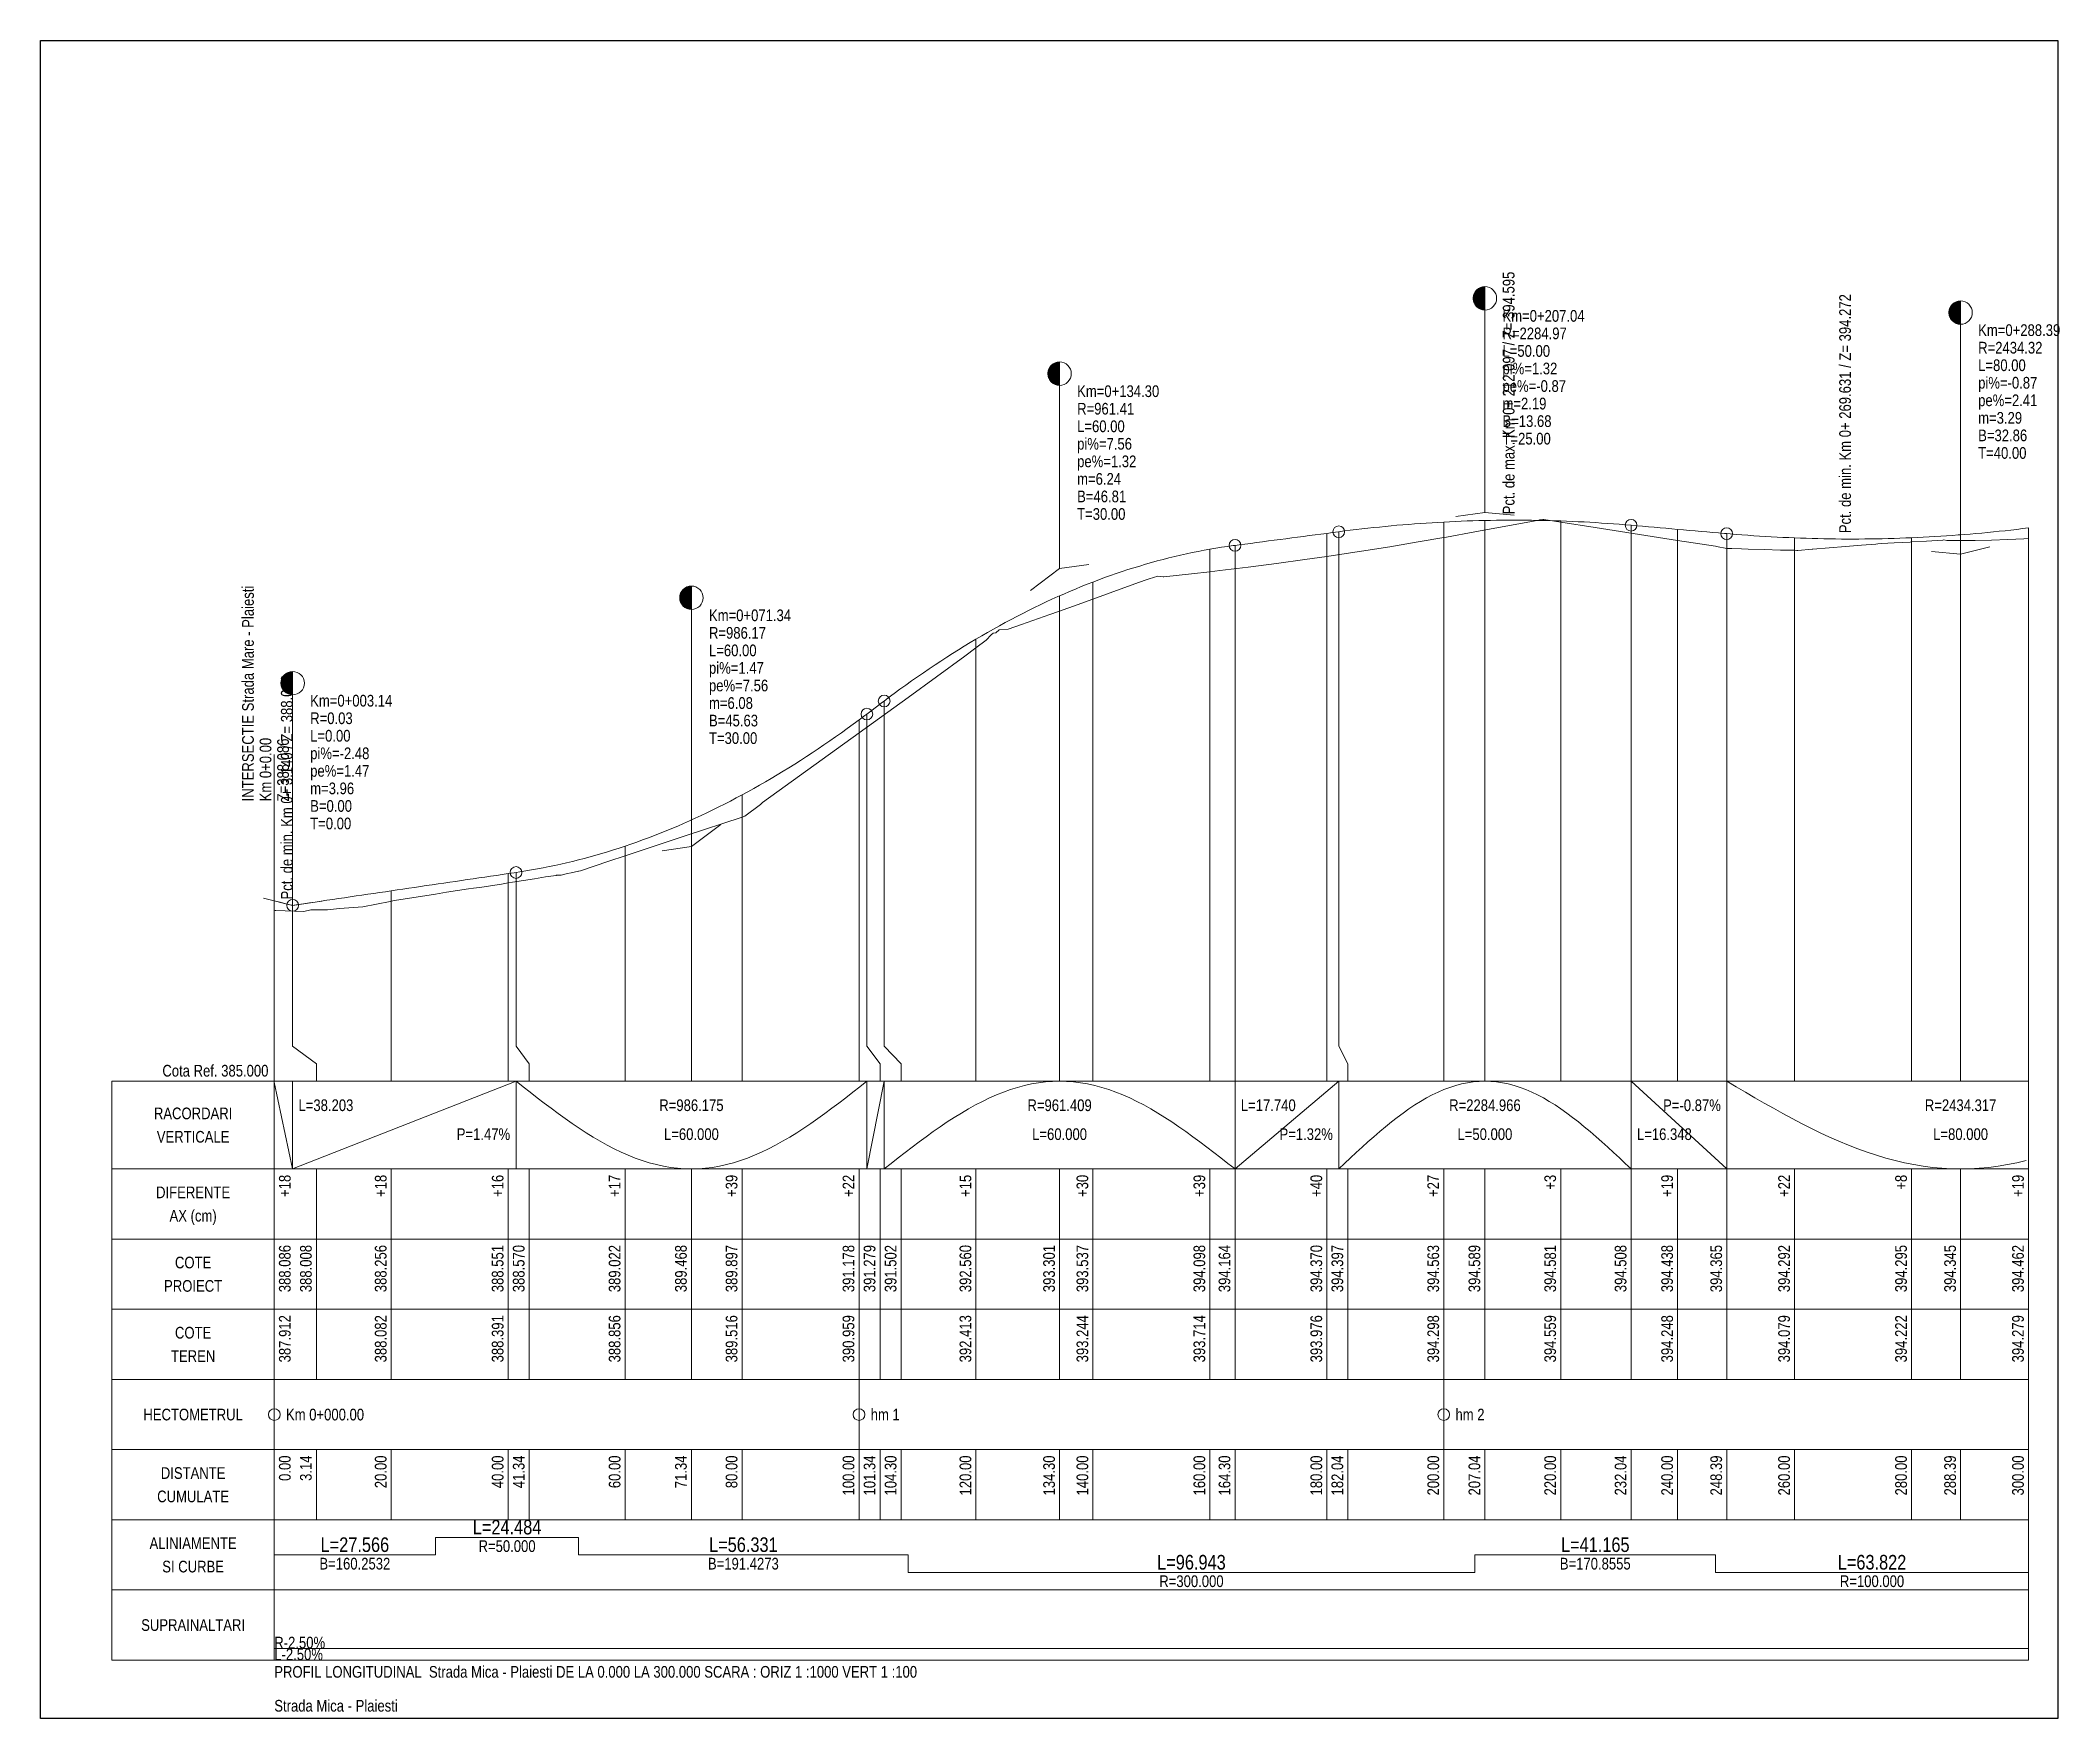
# Model space of a CAD drawing. Extents: x -600 to 1621, y -3670 to 287.
# Drawn here: x 0 to 345.3, y -3303.1 to -3016.1 of the extents above; entities that cross this region are included whole.
import ezdxf
from ezdxf.enums import TextEntityAlignment as Align

# ---------------------------------------------------------------- set-up
doc = ezdxf.new("R2010")
doc.units = 0
doc.layers.add('ARD-No Plot', color=7, linetype='Continuous', lineweight=0, plot=False)
doc.layers.add('Cartus', color=8, linetype='Continuous')
for name, color, linetype, lineweight in [('L-C. Ref', 7, 'Continuous', 0), ('L-cote-ex', 7, 'Continuous', 0), ('L-Cote-Pr', 7, 'Continuous', 0), ('L-Curbe', 7, 'Continuous', 0), ('L-Cut-Fill', 7, 'Continuous', 0), ('L-Design', 7, 'Continuous', 0), ('L-Exist', 7, 'Continuous', 0), ('L-Intersectii', 7, 'Continuous', 0), ('L-LINES', 7, 'Continuous', 0), ('L-Min-Max', 7, 'Continuous', 0), ('L-Pante-Tran', 7, 'Continuous', 0), ('L-rac-Vert', 7, 'Continuous', 0), ('L-TEXT', 7, 'Continuous', 0)]:
    doc.layers.add(name, color=color, linetype=linetype, lineweight=lineweight)
doc.styles.add('Arial', font='arial.ttf', dxfattribs={"width": 0.8})

msp = doc.modelspace()

# ---------------------------------------------------------------- texts
at = {"layer": 'ARD-No Plot', "style": 'Arial', "width": 0.8}
msp.add_text('Strada Mica - Plaiesti', height=2, dxfattribs=at).set_placement((40, -3301.88))
at = {"layer": 'L-C. Ref', "style": 'Arial', "width": 0.8}
msp.add_text('Cota Ref. 385.000', height=2, dxfattribs=at).set_placement((39, -3193.28), align=Align.RIGHT)
at = {"layer": 'L-cote-ex', "style": 'Arial', "width": 0.8}
for s, p in [('387.912', (42.8, -3234.08)), ('387.912', (42.8, -3234.08)), ('387.912', (42.8, -3234.08)), ('388.082', (59.2, -3234.08)), ('388.391', (79.2, -3234.08)), ('388.856', (99.2, -3234.08)), ('389.516', (119.2, -3234.08)), ('390.959', (139.2, -3234.08)), ('392.413', (159.2, -3234.08)), ('393.244', (179.2, -3234.08)), ('393.714', (199.2, -3234.08)), ('393.976', (219.2, -3234.08)), ('394.298', (239.2, -3234.08)), ('394.559', (259.2, -3234.08)), ('394.248', (279.2, -3234.08)), ('394.079', (299.2, -3234.08)), ('394.222', (319.2, -3234.08)), ('394.279', (339.2, -3234.08))]:
    msp.add_text(s, height=2, rotation=90, dxfattribs=at).set_placement(p, align=Align.RIGHT)
at = {"layer": 'L-Cote-Pr', "style": 'Arial', "width": 0.8}
for s, p in [('COTE', (26.12, -3226.08)), ('PROIECT', (26.12, -3230.08))]:
    msp.add_text(s, height=2, dxfattribs=at).set_placement(p, align=Align.CENTER)
for s, p in [('388.086', (42.8, -3222.08)), ('388.008', (46.4, -3222.08)), ('388.256', (59.2, -3222.08)), ('388.551', (79.2, -3222.08)), ('388.570', (82.8, -3222.08)), ('389.022', (99.2, -3222.08)), ('389.468', (110.54, -3222.08)), ('389.897', (119.2, -3222.08)), ('391.178', (139.2, -3222.08)), ('391.279', (142.8, -3222.08)), ('391.502', (146.4, -3222.08)), ('392.560', (159.2, -3222.08)), ('393.301', (173.5, -3222.08)), ('393.537', (179.2, -3222.08)), ('394.098', (199.2, -3222.08)), ('394.164', (203.5, -3222.08)), ('394.370', (219.2, -3222.08)), ('394.397', (222.8, -3222.08)), ('394.563', (239.2, -3222.08)), ('394.589', (246.24, -3222.08)), ('394.581', (259.2, -3222.08)), ('394.508', (271.24, -3222.08)), ('394.438', (279.2, -3222.08)), ('394.365', (287.59, -3222.08)), ('394.292', (299.2, -3222.08)), ('394.295', (319.2, -3222.08)), ('394.345', (327.59, -3222.08)), ('394.462', (339.2, -3222.08))]:
    msp.add_text(s, height=2, rotation=90, dxfattribs=at).set_placement(p, align=Align.RIGHT)
at = {"layer": 'L-Cut-Fill', "style": 'Arial', "width": 0.8}
for s, p in [('+18', (42.8, -3210.08)), ('+18', (59.2, -3210.08)), ('+16', (79.2, -3210.08)), ('+17', (99.2, -3210.08)), ('+39', (119.2, -3210.08)), ('+22', (139.2, -3210.08)), ('+15', (159.2, -3210.08)), ('+30', (179.2, -3210.08)), ('+39', (199.2, -3210.08)), ('+40', (219.2, -3210.08)), ('+27', (239.2, -3210.08)), ('+3', (259.2, -3210.08)), ('+19', (279.2, -3210.08)), ('+22', (299.2, -3210.08)), ('+8', (319.2, -3210.08)), ('+19', (339.2, -3210.08))]:
    msp.add_text(s, height=2, rotation=90, dxfattribs=at).set_placement(p, align=Align.RIGHT)
for s, p in [('DIFERENTE', (26.12, -3214.08)), ('AX (cm)', (26.12, -3218.08))]:
    msp.add_text(s, height=2, dxfattribs=at).set_placement(p, align=Align.CENTER)
at = {"layer": 'L-Intersectii', "style": 'Arial', "width": 0.8}
for s, p in [('INTERSECTIE Strada Mare - Plaiesti', (36.5, -3146.22)), ('Km 0+0.00', (39.5, -3146.22)), ('Z=388.086', (42.5, -3146.22))]:
    msp.add_text(s, height=2, rotation=90, dxfattribs=at).set_placement(p)
at = {"layer": 'L-Min-Max', "style": 'Arial', "width": 0.8}
for s, p in [('Pct. de max. Km 0+ 212.097 / Z= 394.595', (252.1, -3097.13)), ('Pct. de min. Km 0+ 269.631 / Z= 394.272', (309.63, -3100.35)), ('Pct. de min. Km 0+ 3.140 / Z= 388.008', (43.14, -3163))]:
    msp.add_text(s, height=2, rotation=90, dxfattribs=at).set_placement(p)
at = {"layer": 'L-rac-Vert', "style": 'Arial', "width": 0.8}
for s, p in [('Km=0+207.04', (250.04, -3064.19)), ('R=2284.97', (250.04, -3067.19)), ('Km=0+288.39', (331.39, -3066.63)), ('L=50.00', (250.04, -3070.19)), ('R=2434.32', (331.39, -3069.63)), ('pi%=1.32', (250.04, -3073.19)), ('L=80.00', (331.39, -3072.63)), ('Km=0+134.30', (177.3, -3077.07)), ('pe%=-0.87', (250.04, -3076.19)), ('pi%=-0.87', (331.39, -3075.63)), ('pe%=2.41', (331.39, -3078.63)), ('R=961.41', (177.3, -3080.07)), ('m=2.19', (250.04, -3079.19)), ('B=13.68', (250.04, -3082.19)), ('m=3.29', (331.39, -3081.63)), ('L=60.00', (177.3, -3083.07)), ('T=25.00', (250.04, -3085.19)), ('B=32.86', (331.39, -3084.63)), ('pi%=7.56', (177.3, -3086.07)), ('pe%=1.32', (177.3, -3089.07)), ('T=40.00', (331.39, -3087.63)), ('m=6.24', (177.3, -3092.07)), ('B=46.81', (177.3, -3095.07)), ('T=30.00', (177.3, -3098.07)), ('Km=0+071.34', (114.34, -3115.4)), ('R=986.17', (114.34, -3118.4)), ('L=60.00', (114.34, -3121.4)), ('pi%=1.47', (114.34, -3124.4)), ('Km=0+003.14', (46.14, -3130)), ('pe%=7.56', (114.34, -3127.4)), ('m=6.08', (114.34, -3130.4)), ('R=0.03', (46.14, -3133)), ('B=45.63', (114.34, -3133.4)), ('L=0.00', (46.14, -3136)), ('T=30.00', (114.34, -3136.4)), ('pi%=-2.48', (46.14, -3139)), ('pe%=1.47', (46.14, -3142)), ('m=3.96', (46.14, -3145)), ('T=0.00', (46.14, -3151)), ('B=0.00', (46.14, -3148)), ('L=38.203', (44.14, -3199.18)), ('L=17.740', (205.3, -3199.18)), ('L=16.348', (273.04, -3204.13))]:
    msp.add_text(s, height=2, dxfattribs=at).set_placement(p)
for s, p in [('R=986.175', (111.34, -3199.18)), ('R=961.409', (174.3, -3199.18)), ('R=2284.966', (247.04, -3199.18)), ('R=2434.317', (328.39, -3199.18)), ('RACORDARI', (26.12, -3200.58)), ('VERTICALE', (26.12, -3204.58)), ('L=60.000', (111.34, -3204.13)), ('L=60.000', (174.3, -3204.13)), ('L=50.000', (247.04, -3204.13)), ('L=80.000', (328.39, -3204.13))]:
    msp.add_text(s, height=2, dxfattribs=at).set_placement(p, align=Align.CENTER)
for s, p in [('P=-0.87%', (287.39, -3199.18)), ('P=1.47%', (80.34, -3204.13)), ('P=1.32%', (221.04, -3204.13))]:
    msp.add_text(s, height=2, dxfattribs=at).set_placement(p, align=Align.RIGHT)
at = {"layer": 'L-TEXT', "style": 'Arial', "width": 0.8}
for s, p in [('COTE', (26.12, -3238.08)), ('TEREN', (26.12, -3242.08)), ('HECTOMETRUL', (26.12, -3252.08)), ('DISTANTE', (26.12, -3262.08)), ('CUMULATE', (26.12, -3266.08)), ('ALINIAMENTE', (26.12, -3274.08)), ('SI CURBE', (26.12, -3278.08)), ('SUPRAINALTARI', (26.12, -3288.08))]:
    msp.add_text(s, height=2, dxfattribs=at).set_placement(p, align=Align.CENTER)
for s, p in [('Km 0+000.00', (42, -3252.08)), ('hm 1', (142, -3252.08)), ('hm 2', (242, -3252.08)), ('R-2.50%', (40, -3291.08)), ('L-2.50%', (40, -3293.08)), ('PROFIL LONGITUDINAL  Strada Mica - Plaiesti DE LA 0.000 LA 300.000 SCARA : ORIZ 1 :1000 VERT 1 :100', (40, -3296.08))]:
    msp.add_text(s, height=2, dxfattribs=at).set_placement(p)
for s, p in [('0.00', (42.8, -3258.08)), ('3.14', (46.4, -3258.08)), ('20.00', (59.2, -3258.08)), ('40.00', (79.2, -3258.08)), ('41.34', (82.8, -3258.08)), ('60.00', (99.2, -3258.08)), ('71.34', (110.54, -3258.08)), ('80.00', (119.2, -3258.08)), ('100.00', (139.2, -3258.08)), ('101.34', (142.8, -3258.08)), ('104.30', (146.4, -3258.08)), ('120.00', (159.2, -3258.08)), ('134.30', (173.5, -3258.08)), ('140.00', (179.2, -3258.08)), ('160.00', (199.2, -3258.08)), ('164.30', (203.5, -3258.08)), ('180.00', (219.2, -3258.08)), ('182.04', (222.8, -3258.08)), ('200.00', (239.2, -3258.08)), ('207.04', (246.24, -3258.08)), ('220.00', (259.2, -3258.08)), ('232.04', (271.24, -3258.08)), ('240.00', (279.2, -3258.08)), ('248.39', (287.59, -3258.08)), ('260.00', (299.2, -3258.08)), ('280.00', (319.2, -3258.08)), ('288.39', (327.59, -3258.08)), ('300.00', (339.2, -3258.08))]:
    msp.add_text(s, height=2, rotation=90, dxfattribs=at).set_placement(p, align=Align.RIGHT)
for s, height, rotation, p in [('L=24.484', 2.5, 0, (79.81, -3271.58)), ('L=27.566', 2.5, 0, (53.78, -3274.58)), ('R=50.000', 2, 0, (79.81, -3274.58)), ('L=56.331', 2.5, 0, (120.22, -3274.58)), ('L=41.165', 2.5, 0, (265.91, -3274.58)), ('B=160.2532', 2, 0, (53.78, -3277.58)), ('B=191.4273', 2, 0, (120.22, -3277.58)), ('L=96.943', 2.5, 360, (196.85, -3277.58)), ('B=170.8555', 2, 0, (265.91, -3277.58)), ('L=63.822', 2.5, 0, (313.24, -3277.58)), ('R=300.000', 2, 360, (196.85, -3280.58)), ('R=100.000', 2, 0, (313.24, -3280.58))]:
    msp.add_text(s, height=height, rotation=rotation, dxfattribs=at).set_placement(p, align=Align.CENTER)

# ---------------------------------------------------------------- blocks, each defined once
blk = doc.blocks.new('A3_TRANSV_ALIN_TIRENA')
at = {"layer": 'Cartus'}
blk.add_lwpolyline([(0, 0), (0, 287), (345, 287), (345, 0)], close=True, dxfattribs=at)

# ---------------------------------------------------------------- linework, layer by layer
at = {"layer": 'L-Curbe'}
for p, q in [((67.57, -3275.08), (67.57, -3272.08)), ((67.57, -3272.08), (92.05, -3272.08)), ((92.05, -3272.08), (92.05, -3275.08)), ((40, -3275.08), (67.57, -3275.08)), ((92.05, -3275.08), (148.38, -3275.08)), ((148.38, -3275.08), (148.38, -3278.08)), ((245.32, -3278.08), (245.32, -3275.08)), ((245.32, -3275.08), (286.49, -3275.08)), ((286.49, -3275.08), (286.49, -3278.08)), ((148.38, -3278.08), (245.32, -3278.08)), ((286.49, -3278.08), (340, -3278.08))]:
    msp.add_line(p, q, dxfattribs=at)
at = {"layer": 'L-Design'}
msp.add_lwpolyline([(40, -3163.22), (41, -3163.47), (42, -3163.72), (43, -3163.97), (43.14, -3164), (44, -3163.87), (45, -3163.73), (46, -3163.58), (47, -3163.43), (48, -3163.28), (49, -3163.14), (50, -3162.99), (51, -3162.84), (52, -3162.7), (53, -3162.55), (54, -3162.4), (55, -3162.25), (56, -3162.11), (57, -3161.96), (58, -3161.81), (59, -3161.66), (60, -3161.52), (61, -3161.37), (62, -3161.22), (63, -3161.08), (64, -3160.93), (65, -3160.78), (66, -3160.63), (67, -3160.49), (68, -3160.34), (69, -3160.19), (70, -3160.05), (71, -3159.9), (72, -3159.75), (73, -3159.6), (74, -3159.46), (75, -3159.31), (76, -3159.16), (77, -3159.01), (78, -3158.87), (79, -3158.72), (80, -3158.57), (81, -3158.43), (81.34, -3158.38), (82, -3158.28), (83, -3158.12), (84, -3157.95), (85, -3157.77), (86, -3157.58), (87, -3157.38), (88, -3157.17), (89, -3156.95), (90, -3156.72), (91, -3156.48), (92, -3156.23), (93, -3155.97), (94, -3155.7), (95, -3155.42), (96, -3155.13), (97, -3154.83), (98, -3154.52), (99, -3154.2), (100, -3153.86), (101, -3153.52), (102, -3153.17), (103, -3152.81), (104, -3152.44), (105, -3152.05), (106, -3151.66), (107, -3151.26), (108, -3150.85), (109, -3150.43), (110, -3149.99), (111, -3149.55), (111.34, -3149.4), (112, -3149.1), (113, -3148.63), (114, -3148.16), (115, -3147.68), (116, -3147.18), (117, -3146.68), (118, -3146.17), (119, -3145.64), (120, -3145.11), (121, -3144.56), (122, -3144.01), (123, -3143.44), (124, -3142.87), (125, -3142.28), (126, -3141.69), (127, -3141.08), (128, -3140.47), (129, -3139.84), (130, -3139.21), (131, -3138.56), (132, -3137.91), (133, -3137.24), (134, -3136.56), (135, -3135.88), (136, -3135.18), (137, -3134.48), (138, -3133.76), (139, -3133.03), (140, -3132.3), (141, -3131.55), (141.34, -3131.29), (142, -3130.79), (143, -3130.04), (144, -3129.28), (144.3, -3129.06), (145, -3128.53), (146, -3127.79), (147, -3127.05), (148, -3126.33), (149, -3125.62), (150, -3124.92), (151, -3124.23), (152, -3123.55), (153, -3122.88), (154, -3122.22), (155, -3121.57), (156, -3120.93), (157, -3120.3), (158, -3119.68), (159, -3119.07), (160, -3118.47), (161, -3117.89), (162, -3117.31), (163, -3116.74), (164, -3116.19), (165, -3115.64), (166, -3115.11), (167, -3114.58), (168, -3114.07), (169, -3113.56), (170, -3113.07), (171, -3112.59), (172, -3112.12), (173, -3111.65), (174, -3111.2), (174.3, -3111.07), (175, -3110.76), (176, -3110.33), (177, -3109.91), (178, -3109.5), (179, -3109.1), (180, -3108.71), (181, -3108.33), (182, -3107.96), (183, -3107.6), (184, -3107.25), (185, -3106.92), (186, -3106.59), (187, -3106.27), (188, -3105.97), (189, -3105.67), (190, -3105.39), (191, -3105.11), (192, -3104.85), (193, -3104.59), (194, -3104.35), (195, -3104.11), (196, -3103.89), (197, -3103.68), (198, -3103.48), (199, -3103.28), (200, -3103.1), (201, -3102.93), (202, -3102.77), (203, -3102.62), (204, -3102.48), (204.3, -3102.44), (205, -3102.35), (206, -3102.22), (207, -3102.09), (208, -3101.95), (209, -3101.82), (210, -3101.69), (211, -3101.56), (212, -3101.43), (213, -3101.3), (214, -3101.16), (215, -3101.03), (216, -3100.9), (217, -3100.77), (218, -3100.64), (219, -3100.51), (220, -3100.38), (221, -3100.24), (222, -3100.11), (222.04, -3100.11), (223, -3099.98), (224, -3099.86), (225, -3099.74), (226, -3099.62), (227, -3099.51), (228, -3099.4), (229, -3099.3), (230, -3099.2), (231, -3099.1), (232, -3099.01), (233, -3098.93), (234, -3098.85), (235, -3098.77), (236, -3098.7), (237, -3098.63), (238, -3098.57), (239, -3098.51), (240, -3098.45), (241, -3098.4), (242, -3098.35), (243, -3098.31), (244, -3098.27), (245, -3098.24), (246, -3098.21), (247, -3098.19), (247.04, -3098.19), (248, -3098.17), (249, -3098.15), (250, -3098.14), (251, -3098.13), (252, -3098.13), (253, -3098.13), (254, -3098.14), (255, -3098.15), (256, -3098.16), (257, -3098.18), (258, -3098.21), (259, -3098.23), (260, -3098.27), (261, -3098.3), (262, -3098.34), (263, -3098.39), (264, -3098.44), (265, -3098.49), (266, -3098.55), (267, -3098.62), (268, -3098.68), (269, -3098.76), (270, -3098.83), (271, -3098.91), (272, -3099), (272.04, -3099), (273, -3099.08), (274, -3099.17), (275, -3099.26), (276, -3099.35), (277, -3099.43), (278, -3099.52), (279, -3099.61), (280, -3099.7), (281, -3099.78), (282, -3099.87), (283, -3099.96), (284, -3100.04), (285, -3100.13), (286, -3100.22), (287, -3100.31), (288, -3100.39), (288.39, -3100.43), (289, -3100.48), (290, -3100.56), (291, -3100.64), (292, -3100.72), (293, -3100.79), (294, -3100.85), (295, -3100.91), (296, -3100.97), (297, -3101.03), (298, -3101.08), (299, -3101.12), (300, -3101.16), (301, -3101.2), (302, -3101.23), (303, -3101.26), (304, -3101.29), (305, -3101.31), (306, -3101.33), (307, -3101.34), (308, -3101.35), (309, -3101.35), (310, -3101.35), (311, -3101.35), (312, -3101.34), (313, -3101.33), (314, -3101.32), (315, -3101.3), (316, -3101.27), (317, -3101.24), (318, -3101.21), (319, -3101.17), (320, -3101.13), (321, -3101.09), (322, -3101.04), (323, -3100.99), (324, -3100.93), (325, -3100.87), (326, -3100.8), (327, -3100.73), (328, -3100.66), (328.39, -3100.63), (329, -3100.58), (330, -3100.5), (331, -3100.42), (332, -3100.33), (333, -3100.23), (334, -3100.13), (335, -3100.03), (336, -3099.93), (337, -3099.82), (338, -3099.7), (339, -3099.58), (340, -3099.46)], dxfattribs=at)
at = {"layer": 'L-Exist'}
for p, q in [((240.48, -3101.01), (245.32, -3100.14)), ((245.32, -3100.14), (256.27, -3098.13)), ((256.27, -3098.13), (256.4, -3098.09)), ((256.4, -3098.09), (256.57, -3098.08)), ((256.57, -3098.08), (256.63, -3098.07)), ((256.63, -3098.07), (256.72, -3098.05)), ((256.72, -3098.05), (256.94, -3098.04)), ((256.72, -3098.05), (256.72, -3098.05)), ((256.72, -3098.05), (256.72, -3098.05)), ((256.94, -3098.04), (257.12, -3098.04)), ((257.12, -3098.04), (260, -3098.49)), ((260, -3098.49), (265.89, -3099.4)), ((265.89, -3099.4), (280, -3101.59)), ((216.24, -3104.86), (220, -3104.32)), ((220, -3104.32), (221.09, -3104.16)), ((221.09, -3104.16), (225.93, -3103.42)), ((225.93, -3103.42), (230.78, -3102.66)), ((230.78, -3102.66), (235.63, -3101.85)), ((235.63, -3101.85), (240, -3101.1)), ((240, -3101.1), (240.48, -3101.01)), ((280, -3101.59), (286.49, -3102.6)), ((286.49, -3102.6), (286.91, -3102.67)), ((286.91, -3102.67), (288.15, -3102.91)), ((288.15, -3102.91), (288.15, -3102.91)), ((288.15, -3102.91), (288.51, -3102.96)), ((288.51, -3102.96), (289.26, -3102.98)), ((289.26, -3102.98), (290.92, -3103.02)), ((290.92, -3103.02), (292.04, -3103.07)), ((292.04, -3103.07), (294.81, -3103.17)), ((294.81, -3103.17), (297.59, -3103.23)), ((297.59, -3103.23), (299.69, -3103.26)), ((299.69, -3103.26), (299.69, -3103.26)), ((299.69, -3103.26), (300, -3103.28)), ((300, -3103.28), (300.36, -3103.31)), ((300.36, -3103.31), (300.58, -3103.32)), ((300.58, -3103.32), (303.02, -3103.07)), ((300.58, -3103.32), (300.58, -3103.32)), ((300.58, -3103.32), (300.58, -3103.32)), ((303.02, -3103.07), (303.14, -3103.06)), ((303.02, -3103.07), (303.02, -3103.07)), ((303.14, -3103.06), (305.91, -3102.87)), ((305.91, -3102.87), (308.69, -3102.65)), ((308.69, -3102.65), (311.46, -3102.42)), ((311.46, -3102.42), (313.92, -3102.21)), ((313.92, -3102.21), (314.24, -3102.19)), ((313.92, -3102.21), (313.92, -3102.21)), ((314.24, -3102.19), (314.88, -3102.14)), ((314.88, -3102.14), (317.01, -3102.03)), ((317.01, -3102.03), (319.79, -3101.87)), ((319.79, -3101.87), (320, -3101.86)), ((320, -3101.86), (322.56, -3101.7)), ((322.56, -3101.7), (325.34, -3101.52)), ((325.34, -3101.52), (325.53, -3101.51)), ((325.53, -3101.51), (326.06, -3101.59)), ((326.06, -3101.59), (326.06, -3101.59)), ((326.06, -3101.59), (328.11, -3101.61)), ((328.11, -3101.61), (330.89, -3101.6)), ((330.89, -3101.6), (333.66, -3101.55)), ((333.66, -3101.55), (336.44, -3101.46)), ((336.44, -3101.46), (339.21, -3101.33)), ((339.21, -3101.33), (340, -3101.29)), ((189.64, -3108.16), (191.1, -3107.7)), ((191.1, -3107.7), (192, -3107.8)), ((192, -3107.8), (192.11, -3107.81)), ((192.11, -3107.81), (196.85, -3107.3)), ((196.85, -3107.3), (200, -3106.94)), ((200, -3106.94), (201.7, -3106.74)), ((201.7, -3106.74), (206.55, -3106.15)), ((206.55, -3106.15), (211.39, -3105.52)), ((211.39, -3105.52), (216.24, -3104.86)), ((180, -3111.64), (182.31, -3110.8)), ((182.31, -3110.8), (187.16, -3109.02)), ((187.16, -3109.02), (188.92, -3108.37)), ((188.92, -3108.37), (189.64, -3108.16)), ((188.92, -3108.37), (188.92, -3108.37)), ((189.64, -3108.16), (189.64, -3108.16)), ((189.64, -3108.16), (189.64, -3108.16)), ((167.77, -3115.96), (172.62, -3114.27)), ((172.62, -3114.27), (174.11, -3113.74)), ((174.11, -3113.74), (177.46, -3112.53)), ((177.46, -3112.53), (179.2, -3111.92)), ((179.2, -3111.92), (180, -3111.64)), ((161.72, -3118.67), (162.62, -3117.72)), ((162.62, -3117.72), (162.92, -3117.45)), ((162.92, -3117.45), (162.95, -3117.43)), ((162.95, -3117.43), (163.37, -3117.4)), ((163.37, -3117.4), (163.94, -3116.86)), ((163.37, -3117.4), (163.37, -3117.4)), ((163.37, -3117.4), (163.37, -3117.4)), ((163.94, -3116.86), (165.48, -3116.74)), ((165.48, -3116.74), (167.77, -3115.96)), ((153.23, -3124.92), (158.07, -3121.37)), ((158.07, -3121.37), (160, -3119.95)), ((160, -3119.95), (161.72, -3118.67)), ((148.38, -3128.44), (153.23, -3124.92)), ((140, -3134.49), (148.38, -3128.44)), ((123.47, -3146.42), (140, -3134.49)), ((110.29, -3152.12), (120, -3148.91)), ((120, -3148.91), (120.45, -3148.77)), ((120.45, -3148.77), (123.18, -3146.74)), ((120.45, -3148.77), (120.45, -3148.77)), ((120.45, -3148.77), (120.45, -3148.77)), ((123.18, -3146.74), (123.47, -3146.42)), ((100, -3155.52), (110.29, -3152.12)), ((97.21, -3156.44), (100, -3155.52)), ((82.63, -3159.75), (84.52, -3159.45)), ((84.52, -3159.45), (86.4, -3159.15)), ((86.4, -3159.15), (88.2, -3158.87)), ((88.2, -3158.87), (88.28, -3158.86)), ((88.28, -3158.86), (89.09, -3158.81)), ((89.09, -3158.81), (90.17, -3158.58)), ((90.17, -3158.58), (90.76, -3158.45)), ((90.76, -3158.45), (92.05, -3158.15)), ((92.05, -3158.15), (92.06, -3158.15)), ((92.06, -3158.15), (92.36, -3158.08)), ((92.36, -3158.08), (97.21, -3156.44)), ((92.36, -3158.08), (92.36, -3158.08)), ((60.57, -3163.17), (67.57, -3162.06)), ((67.57, -3162.06), (69.45, -3161.76)), ((69.45, -3161.76), (71.33, -3161.47)), ((71.33, -3161.47), (73.22, -3161.19)), ((73.22, -3161.19), (74.06, -3161.06)), ((74.06, -3161.06), (75.1, -3160.92)), ((75.1, -3160.92), (75.87, -3160.82)), ((75.87, -3160.82), (76.98, -3160.65)), ((76.98, -3160.65), (78.87, -3160.35)), ((78.87, -3160.35), (80, -3160.17)), ((80, -3160.17), (80.75, -3160.05)), ((80.75, -3160.05), (82.63, -3159.75)), ((40, -3164.96), (40.15, -3164.89)), ((40, -3164.96), (40, -3164.96)), ((40, -3164.96), (40, -3164.96)), ((40.15, -3164.89), (40.18, -3164.88)), ((40.15, -3164.89), (40.15, -3164.89)), ((40.18, -3164.88), (40.22, -3164.87)), ((40.22, -3164.87), (40.25, -3164.86)), ((40.25, -3164.86), (40.25, -3164.86)), ((40.25, -3164.86), (45.08, -3165.05)), ((45.08, -3165.05), (46.25, -3164.77)), ((46.25, -3164.77), (49.09, -3164.74)), ((46.25, -3164.77), (46.25, -3164.77)), ((49.09, -3164.74), (51.16, -3164.55)), ((49.09, -3164.74), (49.09, -3164.74)), ((51.16, -3164.55), (55.13, -3164.28)), ((55.13, -3164.28), (59.79, -3163.32)), ((55.13, -3164.28), (55.13, -3164.28)), ((59.79, -3163.32), (59.94, -3163.27)), ((59.94, -3163.27), (60, -3163.26)), ((59.94, -3163.27), (59.94, -3163.27)), ((60, -3163.26), (60.57, -3163.17))]:
    msp.add_line(p, q, dxfattribs=at)
at = {"layer": 'L-Intersectii'}
msp.add_line((40, -3173.22), (40, -3138.22), dxfattribs=at)
at = {"layer": 'L-LINES'}
for p, q in [((220, -3194.08), (220, -3100.38)), ((222.04, -3188.08), (222.04, -3100.11)), ((240, -3194.08), (240, -3098.45)), ((247.04, -3194.08), (247.04, -3098.19)), ((260, -3194.08), (260, -3098.27)), ((272.04, -3194.08), (272.04, -3099)), ((280, -3194.08), (280, -3099.7)), ((288.39, -3194.08), (288.39, -3100.43)), ((328.39, -3194.08), (328.39, -3100.63)), ((340, -3194.08), (340, -3099.46)), ((200, -3194.08), (200, -3103.1)), ((204.3, -3194.08), (204.3, -3102.44)), ((300, -3194.08), (300, -3101.16)), ((320, -3194.08), (320, -3101.13)), ((174.3, -3194.08), (174.3, -3111.07)), ((180, -3194.08), (180, -3108.71)), ((160, -3194.08), (160, -3118.47)), ((141.34, -3188.08), (141.34, -3131.29)), ((144.3, -3188.08), (144.3, -3129.06)), ((140, -3194.08), (140, -3132.3)), ((120, -3194.08), (120, -3145.11)), ((111.34, -3194.08), (111.34, -3149.4)), ((100, -3194.08), (100, -3153.86)), ((80, -3194.08), (80, -3158.57)), ((81.34, -3188.08), (81.34, -3158.38)), ((60, -3194.08), (60, -3161.52)), ((40, -3194.08), (40, -3163.22)), ((43.14, -3188.08), (43.14, -3164)), ((47.2, -3191.08), (43.14, -3188.08)), ((83.6, -3191.08), (81.34, -3188.08)), ((143.6, -3191.08), (141.34, -3188.08)), ((147.2, -3191.08), (144.3, -3188.08)), ((223.6, -3191.08), (222.04, -3188.08)), ((12.24, -3209.08), (12.24, -3194.08)), ((12.24, -3194.08), (40, -3194.08)), ((40, -3194.08), (340, -3194.08)), ((40, -3209.08), (40, -3194.08)), ((47.2, -3194.08), (47.2, -3191.08)), ((83.6, -3194.08), (83.6, -3191.08)), ((143.6, -3194.08), (143.6, -3191.08)), ((147.2, -3194.08), (147.2, -3191.08)), ((223.6, -3194.08), (223.6, -3191.08)), ((340, -3209.08), (340, -3194.08)), ((12.24, -3221.08), (12.24, -3209.08)), ((12.24, -3209.08), (40, -3209.08)), ((40, -3209.08), (12.24, -3209.08)), ((40, -3209.08), (340, -3209.08)), ((40, -3221.08), (40, -3209.08)), ((40, -3209.08), (340, -3209.08)), ((40, -3221.08), (40, -3209.08)), ((47.2, -3221.08), (47.2, -3209.08)), ((60, -3221.08), (60, -3209.08)), ((80, -3221.08), (80, -3209.08)), ((83.6, -3221.08), (83.6, -3209.08)), ((100, -3221.08), (100, -3209.08)), ((111.34, -3221.08), (111.34, -3209.08)), ((120, -3221.08), (120, -3209.08)), ((140, -3221.08), (140, -3209.08)), ((143.6, -3221.08), (143.6, -3209.08)), ((147.2, -3221.08), (147.2, -3209.08)), ((160, -3221.08), (160, -3209.08)), ((174.3, -3221.08), (174.3, -3209.08)), ((180, -3221.08), (180, -3209.08)), ((200, -3221.08), (200, -3209.08)), ((204.3, -3221.08), (204.3, -3209.08)), ((220, -3221.08), (220, -3209.08)), ((223.6, -3221.08), (223.6, -3209.08)), ((240, -3221.08), (240, -3209.08)), ((247.04, -3221.08), (247.04, -3209.08)), ((260, -3221.08), (260, -3209.08)), ((272.04, -3221.08), (272.04, -3209.08)), ((280, -3221.08), (280, -3209.08)), ((288.39, -3221.08), (288.39, -3209.08)), ((300, -3221.08), (300, -3209.08)), ((320, -3221.08), (320, -3209.08)), ((328.39, -3221.08), (328.39, -3209.08)), ((340, -3221.08), (340, -3209.08)), ((340, -3221.08), (340, -3209.08)), ((12.24, -3233.08), (12.24, -3221.08)), ((12.24, -3221.08), (40, -3221.08)), ((40, -3221.08), (12.24, -3221.08)), ((40, -3221.08), (340, -3221.08)), ((40, -3221.08), (340, -3221.08)), ((40, -3233.08), (40, -3221.08)), ((47.2, -3233.08), (47.2, -3221.08)), ((60, -3233.08), (60, -3221.08)), ((80, -3233.08), (80, -3221.08)), ((83.6, -3233.08), (83.6, -3221.08)), ((100, -3233.08), (100, -3221.08)), ((111.34, -3233.08), (111.34, -3221.08)), ((120, -3233.08), (120, -3221.08)), ((140, -3233.08), (140, -3221.08)), ((143.6, -3233.08), (143.6, -3221.08)), ((147.2, -3233.08), (147.2, -3221.08)), ((160, -3233.08), (160, -3221.08)), ((174.3, -3233.08), (174.3, -3221.08)), ((180, -3233.08), (180, -3221.08)), ((200, -3233.08), (200, -3221.08)), ((204.3, -3233.08), (204.3, -3221.08)), ((220, -3233.08), (220, -3221.08)), ((223.6, -3233.08), (223.6, -3221.08)), ((240, -3233.08), (240, -3221.08)), ((247.04, -3233.08), (247.04, -3221.08)), ((260, -3233.08), (260, -3221.08)), ((272.04, -3233.08), (272.04, -3221.08)), ((280, -3233.08), (280, -3221.08)), ((288.39, -3233.08), (288.39, -3221.08)), ((300, -3233.08), (300, -3221.08)), ((320, -3233.08), (320, -3221.08)), ((328.39, -3233.08), (328.39, -3221.08)), ((340, -3233.08), (340, -3221.08)), ((12.24, -3245.08), (12.24, -3233.08)), ((12.24, -3233.08), (40, -3233.08)), ((40, -3233.08), (12.24, -3233.08)), ((40, -3233.08), (340, -3233.08)), ((40, -3233.08), (340, -3233.08)), ((40, -3245.08), (40, -3233.08)), ((47.2, -3245.08), (47.2, -3233.08)), ((60, -3245.08), (60, -3233.08)), ((80, -3245.08), (80, -3233.08)), ((83.6, -3245.08), (83.6, -3233.08)), ((100, -3245.08), (100, -3233.08)), ((111.34, -3245.08), (111.34, -3233.08)), ((120, -3245.08), (120, -3233.08)), ((140, -3245.08), (140, -3233.08)), ((143.6, -3245.08), (143.6, -3233.08)), ((147.2, -3245.08), (147.2, -3233.08)), ((160, -3245.08), (160, -3233.08)), ((174.3, -3245.08), (174.3, -3233.08)), ((180, -3245.08), (180, -3233.08)), ((200, -3245.08), (200, -3233.08)), ((204.3, -3245.08), (204.3, -3233.08)), ((220, -3245.08), (220, -3233.08)), ((223.6, -3245.08), (223.6, -3233.08)), ((240, -3245.08), (240, -3233.08)), ((247.04, -3245.08), (247.04, -3233.08)), ((260, -3245.08), (260, -3233.08)), ((272.04, -3245.08), (272.04, -3233.08)), ((280, -3245.08), (280, -3233.08)), ((288.39, -3245.08), (288.39, -3233.08)), ((300, -3245.08), (300, -3233.08)), ((320, -3245.08), (320, -3233.08)), ((328.39, -3245.08), (328.39, -3233.08)), ((340, -3245.08), (340, -3233.08)), ((12.24, -3257.08), (12.24, -3245.08)), ((12.24, -3245.08), (40, -3245.08)), ((40, -3245.08), (12.24, -3245.08)), ((40, -3245.08), (340, -3245.08)), ((40, -3257.08), (40, -3245.08)), ((40, -3257.08), (40, -3245.08)), ((40, -3245.08), (340, -3245.08)), ((140, -3257.08), (140, -3245.08)), ((240, -3257.08), (240, -3245.08)), ((340, -3257.08), (340, -3245.08)), ((12.24, -3269.08), (12.24, -3257.08)), ((12.24, -3257.08), (40, -3257.08)), ((40, -3257.08), (12.24, -3257.08)), ((40, -3257.08), (340, -3257.08)), ((40, -3257.08), (340, -3257.08)), ((40, -3269.08), (40, -3257.08)), ((47.2, -3269.08), (47.2, -3257.08)), ((60, -3269.08), (60, -3257.08)), ((80, -3269.08), (80, -3257.08)), ((83.6, -3269.08), (83.6, -3257.08)), ((100, -3269.08), (100, -3257.08)), ((111.34, -3269.08), (111.34, -3257.08)), ((120, -3269.08), (120, -3257.08)), ((140, -3269.08), (140, -3257.08)), ((143.6, -3269.08), (143.6, -3257.08)), ((147.2, -3269.08), (147.2, -3257.08)), ((160, -3269.08), (160, -3257.08)), ((174.3, -3269.08), (174.3, -3257.08)), ((180, -3269.08), (180, -3257.08)), ((200, -3269.08), (200, -3257.08)), ((204.3, -3269.08), (204.3, -3257.08)), ((220, -3269.08), (220, -3257.08)), ((223.6, -3269.08), (223.6, -3257.08)), ((240, -3269.08), (240, -3257.08)), ((247.04, -3269.08), (247.04, -3257.08)), ((260, -3269.08), (260, -3257.08)), ((272.04, -3269.08), (272.04, -3257.08)), ((280, -3269.08), (280, -3257.08)), ((288.39, -3269.08), (288.39, -3257.08)), ((300, -3269.08), (300, -3257.08)), ((320, -3269.08), (320, -3257.08)), ((328.39, -3269.08), (328.39, -3257.08)), ((340, -3269.08), (340, -3257.08)), ((12.24, -3281.08), (12.24, -3269.08)), ((12.24, -3269.08), (40, -3269.08)), ((40, -3269.08), (12.24, -3269.08)), ((40, -3269.08), (340, -3269.08)), ((40, -3281.08), (40, -3269.08)), ((40, -3269.08), (340, -3269.08)), ((340, -3281.08), (340, -3269.08)), ((12.24, -3293.08), (12.24, -3281.08)), ((12.24, -3281.08), (40, -3281.08)), ((40, -3281.08), (12.24, -3281.08)), ((40, -3281.08), (340, -3281.08)), ((40, -3293.08), (40, -3281.08)), ((40, -3281.08), (340, -3281.08)), ((340, -3293.08), (340, -3281.08)), ((40, -3293.08), (12.24, -3293.08)), ((40, -3293.08), (340, -3293.08))]:
    msp.add_line(p, q, dxfattribs=at)
for centre in [(40, -3251.08), (140, -3251.08), (240, -3251.08)]:
    msp.add_circle(centre, 1, dxfattribs=at)
at = {"layer": 'L-Pante-Tran'}
for p, q in [((40, -3291.08), (60, -3291.08)), ((40, -3291.08), (60, -3291.08)), ((60, -3291.08), (80, -3291.08)), ((60, -3291.08), (80, -3291.08)), ((80, -3291.08), (100, -3291.08)), ((80, -3291.08), (100, -3291.08)), ((100, -3291.08), (120, -3291.08)), ((100, -3291.08), (120, -3291.08)), ((120, -3291.08), (140, -3291.08)), ((120, -3291.08), (140, -3291.08)), ((140, -3291.08), (160, -3291.08)), ((140, -3291.08), (160, -3291.08)), ((160, -3291.08), (180, -3291.08)), ((160, -3291.08), (180, -3291.08)), ((180, -3291.08), (200, -3291.08)), ((180, -3291.08), (200, -3291.08)), ((200, -3291.08), (220, -3291.08)), ((200, -3291.08), (220, -3291.08)), ((220, -3291.08), (240, -3291.08)), ((220, -3291.08), (240, -3291.08)), ((240, -3291.08), (260, -3291.08)), ((240, -3291.08), (260, -3291.08)), ((260, -3291.08), (280, -3291.08)), ((260, -3291.08), (280, -3291.08)), ((280, -3291.08), (300, -3291.08)), ((280, -3291.08), (300, -3291.08)), ((300, -3291.08), (320, -3291.08)), ((300, -3291.08), (320, -3291.08)), ((320, -3291.08), (340, -3291.08)), ((320, -3291.08), (340, -3291.08))]:
    msp.add_line(p, q, dxfattribs=at)
at = {"layer": 'L-rac-Vert'}
for p, q in [((245.16, -3059.49), (245.16, -3060.88)), ((245.19, -3059.42), (245.19, -3060.95)), ((245.22, -3059.35), (245.22, -3061.02)), ((245.26, -3059.28), (245.26, -3061.09)), ((245.29, -3059.21), (245.29, -3061.16)), ((245.33, -3059.14), (245.33, -3061.23)), ((245.38, -3059.08), (245.38, -3061.3)), ((245.42, -3059.01), (245.42, -3061.36)), ((245.47, -3058.95), (245.47, -3061.42)), ((245.52, -3058.89), (245.52, -3061.49)), ((245.57, -3058.83), (245.57, -3061.54)), ((245.62, -3058.77), (245.62, -3061.6)), ((245.68, -3058.72), (245.68, -3061.66)), ((245.74, -3058.67), (245.74, -3061.71)), ((245.8, -3058.62), (245.8, -3061.76)), ((245.86, -3058.57), (245.86, -3061.8)), ((245.93, -3058.52), (245.93, -3061.85)), ((245.99, -3058.48), (245.99, -3061.89)), ((246.06, -3058.44), (246.06, -3061.93)), ((246.13, -3058.4), (246.13, -3061.97)), ((246.2, -3058.37), (246.2, -3062)), ((246.27, -3058.34), (246.27, -3062.03)), ((246.35, -3058.31), (246.35, -3062.06)), ((246.42, -3058.28), (246.42, -3062.09)), ((246.5, -3058.26), (246.5, -3062.11)), ((246.57, -3058.24), (246.57, -3062.13)), ((246.65, -3058.22), (246.65, -3062.15)), ((246.73, -3058.21), (246.73, -3062.16)), ((246.8, -3058.2), (246.8, -3062.17)), ((246.88, -3058.19), (246.88, -3062.18)), ((246.96, -3058.19), (246.96, -3062.18)), ((247.04, -3096.82), (247.04, -3058.19)), ((245.04, -3060.03), (245.04, -3060.34)), ((245.04, -3060.11), (245.04, -3060.26)), ((245.05, -3059.95), (245.05, -3060.42)), ((245.06, -3059.87), (245.06, -3060.5)), ((245.08, -3059.8), (245.08, -3060.58)), ((245.09, -3059.72), (245.09, -3060.65)), ((245.11, -3059.64), (245.11, -3060.73)), ((245.14, -3059.57), (245.14, -3060.8)), ((326.39, -3062.47), (326.39, -3062.79)), ((326.39, -3062.55), (326.39, -3062.71)), ((326.4, -3062.4), (326.4, -3062.87)), ((326.41, -3062.32), (326.41, -3062.94)), ((326.42, -3062.24), (326.42, -3063.02)), ((326.44, -3062.16), (326.44, -3063.1)), ((326.46, -3062.09), (326.46, -3063.17)), ((326.48, -3062.01), (326.48, -3063.25)), ((326.51, -3061.94), (326.51, -3063.32)), ((326.54, -3061.87), (326.54, -3063.4)), ((326.57, -3061.79), (326.57, -3063.47)), ((326.6, -3061.72), (326.6, -3063.54)), ((326.64, -3061.65), (326.64, -3063.61)), ((326.68, -3061.59), (326.68, -3063.68)), ((326.72, -3061.52), (326.72, -3063.74)), ((326.77, -3061.46), (326.77, -3063.81)), ((326.82, -3061.39), (326.82, -3063.87)), ((326.87, -3061.33), (326.87, -3063.93)), ((326.92, -3061.27), (326.92, -3063.99)), ((326.97, -3061.22), (326.97, -3064.05)), ((327.03, -3061.16), (327.03, -3064.1)), ((327.09, -3061.11), (327.09, -3064.15)), ((327.15, -3061.06), (327.15, -3064.2)), ((327.21, -3061.01), (327.21, -3064.25)), ((327.27, -3060.97), (327.27, -3064.29)), ((327.34, -3060.93), (327.34, -3064.34)), ((327.41, -3060.89), (327.41, -3064.38)), ((327.48, -3060.85), (327.48, -3064.41)), ((327.55, -3060.82), (327.55, -3064.45)), ((327.62, -3060.78), (327.62, -3064.48)), ((327.69, -3060.76), (327.69, -3064.51)), ((327.77, -3060.73), (327.77, -3064.53)), ((327.84, -3060.71), (327.84, -3064.56)), ((327.92, -3060.69), (327.92, -3064.58)), ((328, -3060.67), (328, -3064.59)), ((328.07, -3060.66), (328.07, -3064.61)), ((328.15, -3060.65), (328.15, -3064.62)), ((328.23, -3060.64), (328.23, -3064.63)), ((328.31, -3060.63), (328.31, -3064.63)), ((328.39, -3103.92), (328.39, -3060.63)), ((172.3, -3072.91), (172.3, -3073.23)), ((172.3, -3072.99), (172.3, -3073.15)), ((172.31, -3072.83), (172.31, -3073.3)), ((172.32, -3072.76), (172.32, -3073.38)), ((172.34, -3072.68), (172.34, -3073.46)), ((172.35, -3072.6), (172.35, -3073.54)), ((172.37, -3072.53), (172.37, -3073.61)), ((172.4, -3072.45), (172.4, -3073.69)), ((172.42, -3072.38), (172.42, -3073.76)), ((172.45, -3072.3), (172.45, -3073.83)), ((172.48, -3072.23), (172.48, -3073.91)), ((172.52, -3072.16), (172.52, -3073.98)), ((172.55, -3072.09), (172.55, -3074.05)), ((172.59, -3072.02), (172.59, -3074.11)), ((172.64, -3071.96), (172.64, -3074.18)), ((172.68, -3071.89), (172.68, -3074.24)), ((172.73, -3071.83), (172.73, -3074.31)), ((172.78, -3071.77), (172.78, -3074.37)), ((172.83, -3071.71), (172.83, -3074.43)), ((172.88, -3071.65), (172.88, -3074.48)), ((172.94, -3071.6), (172.94, -3074.54)), ((173, -3071.55), (173, -3074.59)), ((173.06, -3071.5), (173.06, -3074.64)), ((173.12, -3071.45), (173.12, -3074.69)), ((173.19, -3071.41), (173.19, -3074.73)), ((173.25, -3071.36), (173.25, -3074.77)), ((173.32, -3071.32), (173.32, -3074.81)), ((173.39, -3071.29), (173.39, -3074.85)), ((173.46, -3071.25), (173.46, -3074.88)), ((173.53, -3071.22), (173.53, -3074.92)), ((173.61, -3071.19), (173.61, -3074.94)), ((173.68, -3071.17), (173.68, -3074.97)), ((173.76, -3071.14), (173.76, -3074.99)), ((173.83, -3071.12), (173.83, -3075.01)), ((173.91, -3071.11), (173.91, -3075.03)), ((173.99, -3071.09), (173.99, -3075.04)), ((174.06, -3071.08), (174.06, -3075.05)), ((174.14, -3071.07), (174.14, -3075.06)), ((174.22, -3071.07), (174.22, -3075.07)), ((174.3, -3106.39), (174.3, -3071.07)), ((242.04, -3097.48), (247.04, -3096.82)), ((247.04, -3096.82), (252.04, -3097.26)), ((323.39, -3103.48), (328.39, -3103.92)), ((328.39, -3103.92), (333.39, -3102.71)), ((169.3, -3110.17), (174.3, -3106.39)), ((174.3, -3106.39), (179.3, -3105.73)), ((109.34, -3111.32), (109.34, -3111.47)), ((109.35, -3111.24), (109.35, -3111.55)), ((109.36, -3111.16), (109.36, -3111.63)), ((109.37, -3111.08), (109.37, -3111.71)), ((109.38, -3111.01), (109.38, -3111.79)), ((109.4, -3110.93), (109.4, -3111.86)), ((109.42, -3110.85), (109.42, -3111.94)), ((109.44, -3110.78), (109.44, -3112.01)), ((109.47, -3110.7), (109.47, -3112.09)), ((109.5, -3110.63), (109.5, -3112.16)), ((109.53, -3110.56), (109.53, -3112.23)), ((109.56, -3110.49), (109.56, -3112.3)), ((109.6, -3110.42), (109.6, -3112.37)), ((109.64, -3110.35), (109.64, -3112.44)), ((109.68, -3110.28), (109.68, -3112.51)), ((109.72, -3110.22), (109.72, -3112.57)), ((109.77, -3110.16), (109.77, -3112.63)), ((109.82, -3110.1), (109.82, -3112.69)), ((109.87, -3110.04), (109.87, -3112.75)), ((109.93, -3109.98), (109.93, -3112.81)), ((109.99, -3109.93), (109.99, -3112.86)), ((110.04, -3109.87), (110.04, -3112.92)), ((110.1, -3109.82), (110.1, -3112.97)), ((110.17, -3109.78), (110.17, -3113.01)), ((110.23, -3109.73), (110.23, -3113.06)), ((110.3, -3109.69), (110.3, -3113.1)), ((110.37, -3109.65), (110.37, -3113.14)), ((110.44, -3109.61), (110.44, -3113.18)), ((110.51, -3109.58), (110.51, -3113.21)), ((110.58, -3109.55), (110.58, -3113.24)), ((110.65, -3109.52), (110.65, -3113.27)), ((110.72, -3109.49), (110.72, -3113.3)), ((110.8, -3109.47), (110.8, -3113.32)), ((110.88, -3109.45), (110.88, -3113.34)), ((110.95, -3109.43), (110.95, -3113.36)), ((111.03, -3109.42), (111.03, -3113.37)), ((111.11, -3109.41), (111.11, -3113.38)), ((111.19, -3109.4), (111.19, -3113.39)), ((111.26, -3109.4), (111.26, -3113.39)), ((111.34, -3153.96), (111.34, -3109.4)), ((41.36, -3125.09), (41.36, -3126.91)), ((41.39, -3125.02), (41.39, -3126.98)), ((41.43, -3124.95), (41.43, -3127.04)), ((41.48, -3124.89), (41.48, -3127.11)), ((41.52, -3124.82), (41.52, -3127.18)), ((41.57, -3124.76), (41.57, -3127.24)), ((41.62, -3124.7), (41.62, -3127.3)), ((41.67, -3124.64), (41.67, -3127.36)), ((41.73, -3124.59), (41.73, -3127.41)), ((41.78, -3124.53), (41.78, -3127.47)), ((41.84, -3124.48), (41.84, -3127.52)), ((41.9, -3124.43), (41.9, -3127.57)), ((41.96, -3124.38), (41.96, -3127.62)), ((42.03, -3124.34), (42.03, -3127.66)), ((42.09, -3124.29), (42.09, -3127.7)), ((42.16, -3124.25), (42.16, -3127.74)), ((42.23, -3124.22), (42.23, -3127.78)), ((42.3, -3124.18), (42.3, -3127.82)), ((42.37, -3124.15), (42.37, -3127.85)), ((42.45, -3124.12), (42.45, -3127.88)), ((42.52, -3124.1), (42.52, -3127.9)), ((42.6, -3124.07), (42.6, -3127.92)), ((42.67, -3124.05), (42.67, -3127.94)), ((42.75, -3124.04), (42.75, -3127.96)), ((42.83, -3124.02), (42.83, -3127.98)), ((42.9, -3124.01), (42.9, -3127.99)), ((42.98, -3124.01), (42.98, -3127.99)), ((43.06, -3124), (43.06, -3128)), ((43.14, -3164), (43.14, -3124)), ((41.14, -3125.92), (41.14, -3126.08)), ((41.15, -3125.76), (41.15, -3126.23)), ((41.15, -3125.84), (41.15, -3126.16)), ((41.16, -3125.69), (41.16, -3126.31)), ((41.18, -3125.61), (41.18, -3126.39)), ((41.19, -3125.53), (41.19, -3126.47)), ((41.21, -3125.46), (41.21, -3126.54)), ((41.24, -3125.38), (41.24, -3126.62)), ((41.26, -3125.31), (41.26, -3126.69)), ((41.29, -3125.23), (41.29, -3126.77)), ((41.32, -3125.16), (41.32, -3126.84)), ((111.34, -3153.96), (116.34, -3150.18)), ((106.34, -3154.69), (111.34, -3153.96)), ((38.14, -3162.76), (43.14, -3164)), ((43.14, -3164), (48.14, -3163.26)), ((43.14, -3209.08), (43.14, -3194.08)), ((43.14, -3209.08), (43.14, -3194.08)), ((43.14, -3195.02), (43.14, -3194.08)), ((43.14, -3194.08), (43.14, -3195.02)), ((43.14, -3209.08), (81.34, -3194.08)), ((81.34, -3209.08), (81.34, -3194.08)), ((82.54, -3195.02), (81.34, -3194.08)), ((141.34, -3194.08), (140.14, -3195.02)), ((141.34, -3209.08), (141.34, -3194.08)), ((141.34, -3209.08), (144.3, -3194.08)), ((144.3, -3209.08), (144.3, -3194.08)), ((171.9, -3194.2), (170.7, -3194.34)), ((173.1, -3194.11), (171.9, -3194.2)), ((174.3, -3194.08), (173.1, -3194.11)), ((175.5, -3194.11), (174.3, -3194.08)), ((176.7, -3194.2), (175.5, -3194.11)), ((177.9, -3194.34), (176.7, -3194.2)), ((204.3, -3209.08), (204.3, -3194.08)), ((204.3, -3209.08), (222.04, -3194.08)), ((222.04, -3209.08), (222.04, -3194.08)), ((245.04, -3194.2), (244.04, -3194.34)), ((246.04, -3194.11), (245.04, -3194.2)), ((247.04, -3194.08), (246.04, -3194.11)), ((248.04, -3194.11), (247.04, -3194.08)), ((249.04, -3194.2), (248.04, -3194.11)), ((250.04, -3194.34), (249.04, -3194.2)), ((272.04, -3209.08), (272.04, -3194.08)), ((272.04, -3194.08), (288.39, -3209.08)), ((288.39, -3209.08), (288.39, -3194.08)), ((289.99, -3195.02), (288.39, -3194.08)), ((40, -3194.23), (43.14, -3209.08)), ((43.14, -3195.96), (43.14, -3195.02)), ((43.14, -3195.02), (43.14, -3195.96)), ((43.14, -3196.89), (43.14, -3195.96)), ((43.14, -3195.96), (43.14, -3196.89)), ((43.14, -3197.81), (43.14, -3196.89)), ((43.14, -3196.89), (43.14, -3197.81)), ((83.74, -3195.96), (82.54, -3195.02)), ((84.94, -3196.89), (83.74, -3195.96)), ((86.14, -3197.81), (84.94, -3196.89)), ((137.74, -3196.89), (136.54, -3197.81)), ((138.94, -3195.96), (137.74, -3196.89)), ((140.14, -3195.02), (138.94, -3195.96)), ((161.1, -3197.52), (159.9, -3198.14)), ((162.3, -3196.94), (161.1, -3197.52)), ((163.5, -3196.41), (162.3, -3196.94)), ((164.7, -3195.93), (163.5, -3196.41)), ((165.9, -3195.51), (164.7, -3195.93)), ((167.1, -3195.13), (165.9, -3195.51)), ((168.3, -3194.81), (167.1, -3195.13)), ((169.5, -3194.55), (168.3, -3194.81)), ((170.7, -3194.34), (169.5, -3194.55)), ((179.1, -3194.55), (177.9, -3194.34)), ((180.3, -3194.81), (179.1, -3194.55)), ((181.5, -3195.13), (180.3, -3194.81)), ((182.7, -3195.51), (181.5, -3195.13)), ((183.9, -3195.93), (182.7, -3195.51)), ((185.1, -3196.41), (183.9, -3195.93)), ((186.3, -3196.94), (185.1, -3196.41)), ((187.5, -3197.52), (186.3, -3196.94)), ((188.7, -3198.14), (187.5, -3197.52)), ((236.04, -3197.52), (235.04, -3198.14)), ((237.04, -3196.94), (236.04, -3197.52)), ((238.04, -3196.41), (237.04, -3196.94)), ((239.04, -3195.93), (238.04, -3196.41)), ((240.04, -3195.51), (239.04, -3195.93)), ((241.04, -3195.13), (240.04, -3195.51)), ((242.04, -3194.81), (241.04, -3195.13)), ((243.04, -3194.55), (242.04, -3194.81)), ((244.04, -3194.34), (243.04, -3194.55)), ((251.04, -3194.55), (250.04, -3194.34)), ((252.04, -3194.81), (251.04, -3194.55)), ((253.04, -3195.13), (252.04, -3194.81)), ((254.04, -3195.51), (253.04, -3195.13)), ((255.04, -3195.93), (254.04, -3195.51)), ((256.04, -3196.41), (255.04, -3195.93)), ((257.04, -3196.94), (256.04, -3196.41)), ((258.04, -3197.52), (257.04, -3196.94)), ((259.04, -3198.14), (258.04, -3197.52)), ((291.59, -3195.96), (289.99, -3195.02)), ((293.19, -3196.89), (291.59, -3195.96)), ((294.79, -3197.81), (293.19, -3196.89)), ((43.14, -3198.71), (43.14, -3197.81)), ((43.14, -3197.81), (43.14, -3198.71)), ((43.14, -3199.6), (43.14, -3198.71)), ((43.14, -3198.71), (43.14, -3199.6)), ((43.14, -3200.47), (43.14, -3199.6)), ((43.14, -3199.6), (43.14, -3200.47)), ((43.14, -3201.31), (43.14, -3200.47)), ((43.14, -3200.47), (43.14, -3201.31)), ((87.34, -3198.71), (86.14, -3197.81)), ((88.54, -3199.6), (87.34, -3198.71)), ((89.74, -3200.47), (88.54, -3199.6)), ((90.94, -3201.31), (89.74, -3200.47)), ((132.94, -3200.47), (131.74, -3201.31)), ((134.14, -3199.6), (132.94, -3200.47)), ((135.34, -3198.71), (134.14, -3199.6)), ((136.54, -3197.81), (135.34, -3198.71)), ((155.1, -3201.04), (153.9, -3201.85)), ((156.3, -3200.26), (155.1, -3201.04)), ((157.5, -3199.52), (156.3, -3200.26)), ((158.7, -3198.81), (157.5, -3199.52)), ((159.9, -3198.14), (158.7, -3198.81)), ((189.9, -3198.81), (188.7, -3198.14)), ((191.1, -3199.52), (189.9, -3198.81)), ((192.3, -3200.26), (191.1, -3199.52)), ((193.5, -3201.04), (192.3, -3200.26)), ((194.7, -3201.85), (193.5, -3201.04)), ((231.04, -3201.04), (230.04, -3201.85)), ((232.04, -3200.26), (231.04, -3201.04)), ((233.04, -3199.52), (232.04, -3200.26)), ((234.04, -3198.81), (233.04, -3199.52)), ((235.04, -3198.14), (234.04, -3198.81)), ((260.04, -3198.81), (259.04, -3198.14)), ((261.04, -3199.52), (260.04, -3198.81)), ((262.04, -3200.26), (261.04, -3199.52)), ((263.04, -3201.04), (262.04, -3200.26)), ((264.04, -3201.85), (263.04, -3201.04)), ((296.39, -3198.71), (294.79, -3197.81)), ((297.99, -3199.6), (296.39, -3198.71)), ((299.59, -3200.47), (297.99, -3199.6)), ((301.19, -3201.31), (299.59, -3200.47)), ((43.14, -3202.12), (43.14, -3201.31)), ((43.14, -3201.31), (43.14, -3202.12)), ((43.14, -3202.9), (43.14, -3202.12)), ((43.14, -3202.12), (43.14, -3202.9)), ((43.14, -3203.64), (43.14, -3202.9)), ((43.14, -3202.9), (43.14, -3203.64)), ((43.14, -3204.35), (43.14, -3203.64)), ((43.14, -3203.64), (43.14, -3204.35)), ((43.14, -3205.01), (43.14, -3204.35)), ((43.14, -3204.35), (43.14, -3205.01)), ((92.14, -3202.12), (90.94, -3201.31)), ((93.34, -3202.9), (92.14, -3202.12)), ((94.54, -3203.64), (93.34, -3202.9)), ((95.74, -3204.35), (94.54, -3203.64)), ((96.94, -3205.01), (95.74, -3204.35)), ((126.94, -3204.35), (125.74, -3205.01)), ((128.14, -3203.64), (126.94, -3204.35)), ((129.34, -3202.9), (128.14, -3203.64)), ((130.54, -3202.12), (129.34, -3202.9)), ((131.74, -3201.31), (130.54, -3202.12)), ((150.3, -3204.44), (149.1, -3205.35)), ((151.5, -3203.56), (150.3, -3204.44)), ((152.7, -3202.69), (151.5, -3203.56)), ((153.9, -3201.85), (152.7, -3202.69)), ((195.9, -3202.69), (194.7, -3201.85)), ((197.1, -3203.56), (195.9, -3202.69)), ((198.3, -3204.44), (197.1, -3203.56)), ((199.5, -3205.35), (198.3, -3204.44)), ((227.04, -3204.44), (226.04, -3205.35)), ((228.04, -3203.56), (227.04, -3204.44)), ((229.04, -3202.69), (228.04, -3203.56)), ((230.04, -3201.85), (229.04, -3202.69)), ((265.04, -3202.69), (264.04, -3201.85)), ((266.04, -3203.56), (265.04, -3202.69)), ((267.04, -3204.44), (266.04, -3203.56)), ((268.04, -3205.35), (267.04, -3204.44)), ((302.79, -3202.12), (301.19, -3201.31)), ((304.39, -3202.9), (302.79, -3202.12)), ((305.99, -3203.64), (304.39, -3202.9)), ((307.59, -3204.35), (305.99, -3203.64)), ((309.19, -3205.01), (307.59, -3204.35)), ((43.14, -3205.64), (43.14, -3205.01)), ((43.14, -3205.01), (43.14, -3205.64)), ((43.14, -3206.21), (43.14, -3205.64)), ((43.14, -3205.64), (43.14, -3206.21)), ((43.14, -3206.74), (43.14, -3206.21)), ((43.14, -3206.21), (43.14, -3206.74)), ((43.14, -3207.22), (43.14, -3206.74)), ((43.14, -3206.74), (43.14, -3207.22)), ((43.14, -3207.65), (43.14, -3207.22)), ((43.14, -3207.22), (43.14, -3207.65)), ((43.14, -3208.03), (43.14, -3207.65)), ((43.14, -3207.65), (43.14, -3208.03)), ((43.14, -3208.34), (43.14, -3208.03)), ((43.14, -3208.03), (43.14, -3208.34)), ((98.14, -3205.64), (96.94, -3205.01)), ((99.34, -3206.21), (98.14, -3205.64)), ((100.54, -3206.74), (99.34, -3206.21)), ((101.74, -3207.22), (100.54, -3206.74)), ((102.94, -3207.65), (101.74, -3207.22)), ((104.14, -3208.03), (102.94, -3207.65)), ((105.34, -3208.34), (104.14, -3208.03)), ((118.54, -3208.03), (117.34, -3208.34)), ((119.74, -3207.65), (118.54, -3208.03)), ((120.94, -3207.22), (119.74, -3207.65)), ((122.14, -3206.74), (120.94, -3207.22)), ((123.34, -3206.21), (122.14, -3206.74)), ((124.54, -3205.64), (123.34, -3206.21)), ((125.74, -3205.01), (124.54, -3205.64)), ((146.7, -3207.2), (145.5, -3208.14)), ((147.9, -3206.27), (146.7, -3207.2)), ((149.1, -3205.35), (147.9, -3206.27)), ((200.7, -3206.27), (199.5, -3205.35)), ((201.9, -3207.2), (200.7, -3206.27)), ((203.1, -3208.14), (201.9, -3207.2)), ((224.04, -3207.2), (223.04, -3208.14)), ((225.04, -3206.27), (224.04, -3207.2)), ((226.04, -3205.35), (225.04, -3206.27)), ((269.04, -3206.27), (268.04, -3205.35)), ((270.04, -3207.2), (269.04, -3206.27)), ((271.04, -3208.14), (270.04, -3207.2)), ((310.79, -3205.64), (309.19, -3205.01)), ((312.39, -3206.21), (310.79, -3205.64)), ((313.99, -3206.74), (312.39, -3206.21)), ((315.59, -3207.22), (313.99, -3206.74)), ((317.19, -3207.65), (315.59, -3207.22)), ((318.79, -3208.03), (317.19, -3207.65)), ((320.39, -3208.34), (318.79, -3208.03)), ((337.99, -3208.03), (336.39, -3208.34)), ((339.59, -3207.65), (337.99, -3208.03)), ((43.14, -3208.61), (43.14, -3208.34)), ((43.14, -3208.34), (43.14, -3208.61)), ((43.14, -3208.81), (43.14, -3208.61)), ((43.14, -3208.61), (43.14, -3208.81)), ((43.14, -3208.96), (43.14, -3208.81)), ((43.14, -3208.81), (43.14, -3208.96)), ((43.14, -3209.05), (43.14, -3208.96)), ((43.14, -3208.96), (43.14, -3209.05)), ((43.14, -3209.08), (43.14, -3209.05)), ((43.14, -3209.05), (43.14, -3209.08)), ((106.54, -3208.61), (105.34, -3208.34)), ((107.74, -3208.81), (106.54, -3208.61)), ((108.94, -3208.96), (107.74, -3208.81)), ((110.14, -3209.05), (108.94, -3208.96)), ((111.34, -3209.08), (110.14, -3209.05)), ((112.54, -3209.05), (111.34, -3209.08)), ((113.74, -3208.96), (112.54, -3209.05)), ((114.94, -3208.81), (113.74, -3208.96)), ((116.14, -3208.61), (114.94, -3208.81)), ((117.34, -3208.34), (116.14, -3208.61)), ((145.5, -3208.14), (144.3, -3209.08)), ((204.3, -3209.08), (203.1, -3208.14)), ((223.04, -3208.14), (222.04, -3209.08)), ((272.04, -3209.08), (271.04, -3208.14)), ((321.99, -3208.61), (320.39, -3208.34)), ((323.59, -3208.81), (321.99, -3208.61)), ((325.19, -3208.96), (323.59, -3208.81)), ((326.79, -3209.05), (325.19, -3208.96)), ((328.39, -3209.08), (326.79, -3209.05)), ((329.99, -3209.05), (328.39, -3209.08)), ((331.59, -3208.96), (329.99, -3209.05)), ((333.19, -3208.81), (331.59, -3208.96)), ((334.79, -3208.61), (333.19, -3208.81)), ((336.39, -3208.34), (334.79, -3208.61))]:
    msp.add_line(p, q, dxfattribs=at)
for centre, radius in [((247.04, -3060.19), 2), ((328.39, -3062.63), 2), ((174.3, -3073.07), 2), ((222.04, -3100.11), 1), ((272.04, -3099), 1), ((288.39, -3100.43), 1), ((204.3, -3102.44), 1), ((111.34, -3111.4), 2), ((43.14, -3126), 2), ((144.3, -3129.06), 1), ((141.34, -3131.29), 1), ((81.34, -3158.38), 1), ((43.14, -3164), 1), ((43.14, -3164), 1)]:
    msp.add_circle(centre, radius, dxfattribs=at)

# ---------------------------------------------------------------- block references
at = {"layer": 'L-LINES'}
msp.add_blockref('A3_TRANSV_ALIN_TIRENA', (0, -3303.08), dxfattribs=at)

msp.set_redraw_order([(e.dxf.handle, doc.entitydb.next_handle()) for e in msp.query("TEXT MTEXT ATTDEF DIMENSION ARC_DIMENSION")])  # texts and dimensions are drawn at this point

doc.saveas('drawing.dxf')
